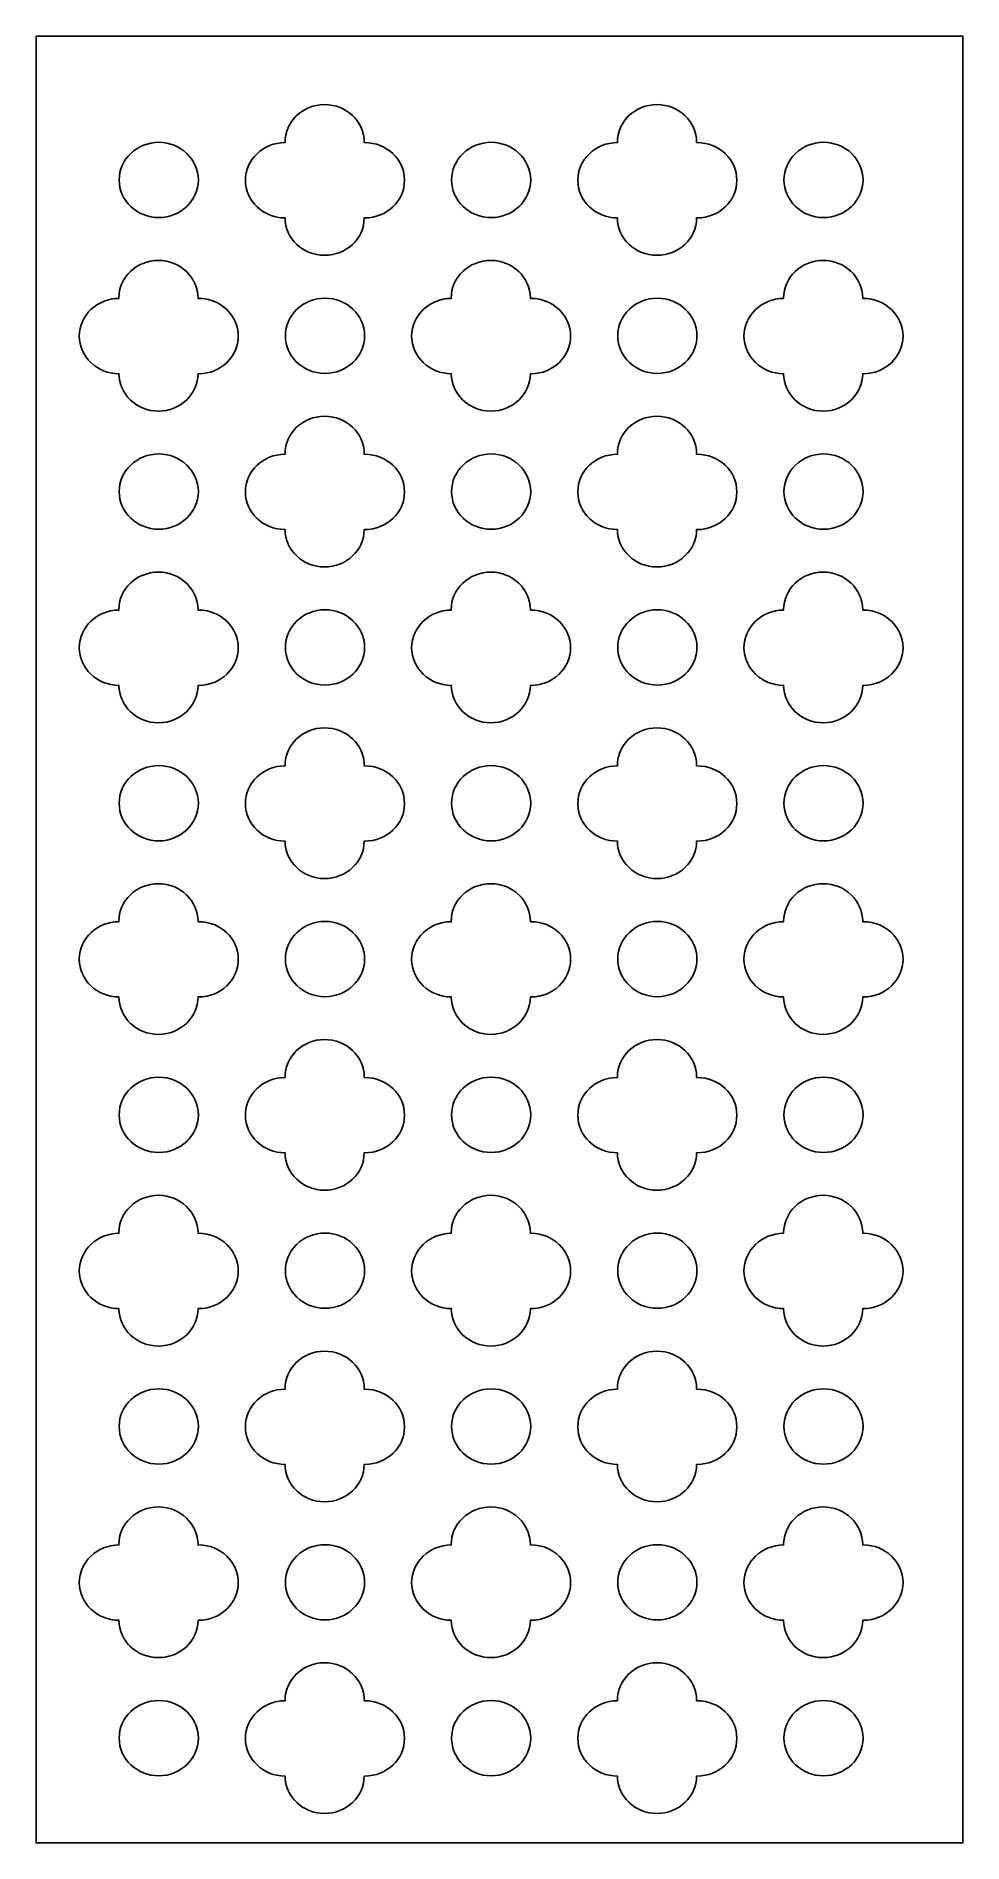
# Model space of a CAD drawing. Header units: centimetres. Extents: x -2.22 to 2.22, y -4.33 to 4.33.
import ezdxf

# ---------------------------------------------------------------- set-up
doc = ezdxf.new("R2010")
doc.units = ezdxf.units.CM
doc.header["$MEASUREMENT"] = 0
doc.layers.add('Layer 1', color=7, linetype='Continuous')

msp = doc.modelspace()

# ---------------------------------------------------------------- linework, layer by layer
at = {"layer": 'Layer 1'}
for points, knots in [([(-2.22086, 4.33143), (-2.22086, 4.33143), (2.22087, 4.33143), (2.22087, 4.33143), (2.22087, 4.33143), (2.22087, 1.44381), (2.22087, -1.44381), (2.22087, -4.33143), (2.22087, -4.33143), (2.22087, -4.33143), (-2.22086, -4.33143), (-2.22086, -4.33143), (-2.22086, -4.33143), (-2.22086, -1.44381), (-2.22086, 1.44381), (-2.22086, 4.33143)], [0, 0, 0, 0, 0.2, 0.2, 0.2, 0.2, 0.4, 0.4, 0.4, 0.4, 0.6, 0.6, 0.6, 0.6, 1, 1, 1, 1]), ([(-1.21763, 3.64041), (-1.21763, 3.73973), (-1.1325, 3.82073), (-1.02802, 3.82087), (-1.02802, 3.82087), (-1.02803, 3.82145), (-1.02805, 3.82204), (-1.02805, 3.82263), (-1.02805, 3.82263), (-1.02805, 3.92203), (-0.94278, 4.00309), (-0.83819, 4.00309), (-0.83819, 4.00309), (-0.73368, 4.00309), (-0.64841, 3.92203), (-0.64841, 3.82263), (-0.64841, 3.82263), (-0.64841, 3.82203), (-0.64843, 3.82143), (-0.64843, 3.82083), (-0.64843, 3.82083), (-0.64736, 3.82085), (-0.64628, 3.82087), (-0.64521, 3.82087), (-0.64521, 3.82087), (-0.54069, 3.82087), (-0.45543, 3.73981), (-0.45543, 3.64041), (-0.45543, 3.64041), (-0.45543, 3.54097), (-0.54069, 3.45992), (-0.64521, 3.45992), (-0.64521, 3.45992), (-0.64628, 3.45992), (-0.64735, 3.45994), (-0.64842, 3.45995), (-0.64842, 3.45995), (-0.64901, 3.36099), (-0.73404, 3.28049), (-0.83819, 3.28049), (-0.83819, 3.28049), (-0.9424, 3.28049), (-1.02742, 3.36097), (-1.02803, 3.45992), (-1.02803, 3.45992), (-1.1325, 3.46005), (-1.21763, 3.54105), (-1.21763, 3.64041)], [0, 0, 0, 0, 0.0769231, 0.0769231, 0.0769231, 0.0769231, 0.1538462, 0.1538462, 0.1538462, 0.1538462, 0.2307692, 0.2307692, 0.2307692, 0.2307692, 0.3076923, 0.3076923, 0.3076923, 0.3076923, 0.3846154, 0.3846154, 0.3846154, 0.3846154, 0.4615385, 0.4615385, 0.4615385, 0.4615385, 0.5384615, 0.5384615, 0.5384615, 0.5384615, 0.6153846, 0.6153846, 0.6153846, 0.6153846, 0.6923077, 0.6923077, 0.6923077, 0.6923077, 0.7692308, 0.7692308, 0.7692308, 0.7692308, 0.8461538, 0.8461538, 0.8461538, 0.8461538, 1, 1, 1, 1]), ([(0.37538, 3.64041), (0.37538, 3.73973), (0.4605, 3.82073), (0.56498, 3.82087), (0.56498, 3.82087), (0.56498, 3.82145), (0.56496, 3.82204), (0.56496, 3.82263), (0.56496, 3.82263), (0.56496, 3.92203), (0.65022, 4.00309), (0.75481, 4.00309), (0.75481, 4.00309), (0.85933, 4.00309), (0.94459, 3.92203), (0.94459, 3.82263), (0.94459, 3.82263), (0.94459, 3.82203), (0.94457, 3.82143), (0.94457, 3.82083), (0.94457, 3.82083), (0.94564, 3.82085), (0.94672, 3.82087), (0.9478, 3.82087), (0.9478, 3.82087), (1.05231, 3.82087), (1.13758, 3.73981), (1.13758, 3.64041), (1.13758, 3.64041), (1.13758, 3.54097), (1.05231, 3.45992), (0.9478, 3.45992), (0.9478, 3.45992), (0.94672, 3.45992), (0.94565, 3.45994), (0.94458, 3.45995), (0.94458, 3.45995), (0.94399, 3.36099), (0.85896, 3.28049), (0.75481, 3.28049), (0.75481, 3.28049), (0.6506, 3.28049), (0.56558, 3.36097), (0.56497, 3.45992), (0.56497, 3.45992), (0.4605, 3.46005), (0.37538, 3.54105), (0.37538, 3.64041)], [0, 0, 0, 0, 0.0769231, 0.0769231, 0.0769231, 0.0769231, 0.1538462, 0.1538462, 0.1538462, 0.1538462, 0.2307692, 0.2307692, 0.2307692, 0.2307692, 0.3076923, 0.3076923, 0.3076923, 0.3076923, 0.3846154, 0.3846154, 0.3846154, 0.3846154, 0.4615385, 0.4615385, 0.4615385, 0.4615385, 0.5384615, 0.5384615, 0.5384615, 0.5384615, 0.6153846, 0.6153846, 0.6153846, 0.6153846, 0.6923077, 0.6923077, 0.6923077, 0.6923077, 0.7692308, 0.7692308, 0.7692308, 0.7692308, 0.8461538, 0.8461538, 0.8461538, 0.8461538, 1, 1, 1, 1]), ([(-1.82285, 3.64181), (-1.82285, 3.74121), (-1.73758, 3.82227), (-1.63299, 3.82227), (-1.63299, 3.82227), (-1.52848, 3.82227), (-1.44321, 3.74121), (-1.44321, 3.64181), (-1.44321, 3.64181), (-1.44321, 3.54237), (-1.52848, 3.46132), (-1.63299, 3.46132), (-1.63299, 3.46132), (-1.73758, 3.46132), (-1.82285, 3.54237), (-1.82285, 3.64181)], [0, 0, 0, 0, 0.2, 0.2, 0.2, 0.2, 0.4, 0.4, 0.4, 0.4, 0.6, 0.6, 0.6, 0.6, 1, 1, 1, 1]), ([(-0.22984, 3.64181), (-0.22984, 3.74121), (-0.14458, 3.82227), (-0.03999, 3.82227), (-0.03999, 3.82227), (0.06452, 3.82227), (0.14979, 3.74121), (0.14979, 3.64181), (0.14979, 3.64181), (0.14979, 3.54237), (0.06452, 3.46132), (-0.03999, 3.46132), (-0.03999, 3.46132), (-0.14458, 3.46132), (-0.22984, 3.54237), (-0.22984, 3.64181)], [0, 0, 0, 0, 0.2, 0.2, 0.2, 0.2, 0.4, 0.4, 0.4, 0.4, 0.6, 0.6, 0.6, 0.6, 1, 1, 1, 1]), ([(1.36316, 3.64181), (1.36316, 3.74121), (1.44843, 3.82227), (1.55302, 3.82227), (1.55302, 3.82227), (1.65753, 3.82227), (1.7428, 3.74121), (1.7428, 3.64181), (1.7428, 3.64181), (1.7428, 3.54237), (1.65753, 3.46132), (1.55302, 3.46132), (1.55302, 3.46132), (1.44843, 3.46132), (1.36316, 3.54237), (1.36316, 3.64181)], [0, 0, 0, 0, 0.2, 0.2, 0.2, 0.2, 0.4, 0.4, 0.4, 0.4, 0.6, 0.6, 0.6, 0.6, 1, 1, 1, 1]), ([(-2.01413, 2.89331), (-2.01413, 2.99263), (-1.929, 3.07363), (-1.82452, 3.07376), (-1.82452, 3.07376), (-1.82453, 3.07435), (-1.82455, 3.07494), (-1.82455, 3.07553), (-1.82455, 3.07553), (-1.82455, 3.17493), (-1.73928, 3.25598), (-1.63469, 3.25598), (-1.63469, 3.25598), (-1.53018, 3.25598), (-1.44491, 3.17493), (-1.44491, 3.07553), (-1.44491, 3.07553), (-1.44491, 3.07492), (-1.44493, 3.07433), (-1.44493, 3.07372), (-1.44493, 3.07372), (-1.44386, 3.07374), (-1.44279, 3.07377), (-1.44171, 3.07377), (-1.44171, 3.07377), (-1.3372, 3.07377), (-1.25193, 2.99271), (-1.25193, 2.89331), (-1.25193, 2.89331), (-1.25193, 2.79387), (-1.3372, 2.71281), (-1.44171, 2.71281), (-1.44171, 2.71281), (-1.44278, 2.71281), (-1.44385, 2.71284), (-1.44492, 2.71285), (-1.44492, 2.71285), (-1.44552, 2.61389), (-1.53054, 2.53339), (-1.63469, 2.53339), (-1.63469, 2.53339), (-1.7389, 2.53339), (-1.82392, 2.61387), (-1.82453, 2.71282), (-1.82453, 2.71282), (-1.92901, 2.71295), (-2.01413, 2.79395), (-2.01413, 2.89331)], [0, 0, 0, 0, 0.0769231, 0.0769231, 0.0769231, 0.0769231, 0.1538462, 0.1538462, 0.1538462, 0.1538462, 0.2307692, 0.2307692, 0.2307692, 0.2307692, 0.3076923, 0.3076923, 0.3076923, 0.3076923, 0.3846154, 0.3846154, 0.3846154, 0.3846154, 0.4615385, 0.4615385, 0.4615385, 0.4615385, 0.5384615, 0.5384615, 0.5384615, 0.5384615, 0.6153846, 0.6153846, 0.6153846, 0.6153846, 0.6923077, 0.6923077, 0.6923077, 0.6923077, 0.7692308, 0.7692308, 0.7692308, 0.7692308, 0.8461538, 0.8461538, 0.8461538, 0.8461538, 1, 1, 1, 1]), ([(-0.42113, 2.89331), (-0.42113, 2.99263), (-0.33599, 3.07363), (-0.23152, 3.07376), (-0.23152, 3.07376), (-0.23152, 3.07435), (-0.23154, 3.07494), (-0.23154, 3.07553), (-0.23154, 3.07553), (-0.23154, 3.17493), (-0.14628, 3.25598), (-0.04169, 3.25598), (-0.04169, 3.25598), (0.06282, 3.25598), (0.14809, 3.17493), (0.14809, 3.07553), (0.14809, 3.07553), (0.14809, 3.07492), (0.14807, 3.07433), (0.14807, 3.07372), (0.14807, 3.07372), (0.14914, 3.07374), (0.15022, 3.07377), (0.1513, 3.07377), (0.1513, 3.07377), (0.25581, 3.07377), (0.34107, 2.99271), (0.34107, 2.89331), (0.34107, 2.89331), (0.34107, 2.79387), (0.25581, 2.71281), (0.1513, 2.71281), (0.1513, 2.71281), (0.15022, 2.71281), (0.14915, 2.71284), (0.14808, 2.71285), (0.14808, 2.71285), (0.14749, 2.61389), (0.06246, 2.53339), (-0.04169, 2.53339), (-0.04169, 2.53339), (-0.1459, 2.53339), (-0.23092, 2.61387), (-0.23153, 2.71282), (-0.23153, 2.71282), (-0.336, 2.71295), (-0.42113, 2.79395), (-0.42113, 2.89331)], [0, 0, 0, 0, 0.0769231, 0.0769231, 0.0769231, 0.0769231, 0.1538462, 0.1538462, 0.1538462, 0.1538462, 0.2307692, 0.2307692, 0.2307692, 0.2307692, 0.3076923, 0.3076923, 0.3076923, 0.3076923, 0.3846154, 0.3846154, 0.3846154, 0.3846154, 0.4615385, 0.4615385, 0.4615385, 0.4615385, 0.5384615, 0.5384615, 0.5384615, 0.5384615, 0.6153846, 0.6153846, 0.6153846, 0.6153846, 0.6923077, 0.6923077, 0.6923077, 0.6923077, 0.7692308, 0.7692308, 0.7692308, 0.7692308, 0.8461538, 0.8461538, 0.8461538, 0.8461538, 1, 1, 1, 1]), ([(1.17188, 2.89331), (1.17188, 2.99263), (1.25701, 3.07363), (1.36148, 3.07376), (1.36148, 3.07376), (1.36148, 3.07435), (1.36146, 3.07494), (1.36146, 3.07553), (1.36146, 3.07553), (1.36146, 3.17493), (1.44672, 3.25598), (1.55132, 3.25598), (1.55132, 3.25598), (1.65583, 3.25598), (1.74109, 3.17493), (1.74109, 3.07553), (1.74109, 3.07553), (1.74109, 3.07492), (1.74108, 3.07433), (1.74107, 3.07372), (1.74107, 3.07372), (1.74215, 3.07374), (1.74322, 3.07377), (1.7443, 3.07377), (1.7443, 3.07377), (1.84881, 3.07377), (1.93408, 2.99271), (1.93408, 2.89331), (1.93408, 2.89331), (1.93408, 2.79387), (1.84881, 2.71281), (1.7443, 2.71281), (1.7443, 2.71281), (1.74322, 2.71281), (1.74215, 2.71284), (1.74108, 2.71285), (1.74108, 2.71285), (1.74049, 2.61389), (1.65546, 2.53339), (1.55132, 2.53339), (1.55132, 2.53339), (1.4471, 2.53339), (1.36208, 2.61387), (1.36147, 2.71282), (1.36147, 2.71282), (1.257, 2.71295), (1.17188, 2.79395), (1.17188, 2.89331)], [0, 0, 0, 0, 0.0769231, 0.0769231, 0.0769231, 0.0769231, 0.1538462, 0.1538462, 0.1538462, 0.1538462, 0.2307692, 0.2307692, 0.2307692, 0.2307692, 0.3076923, 0.3076923, 0.3076923, 0.3076923, 0.3846154, 0.3846154, 0.3846154, 0.3846154, 0.4615385, 0.4615385, 0.4615385, 0.4615385, 0.5384615, 0.5384615, 0.5384615, 0.5384615, 0.6153846, 0.6153846, 0.6153846, 0.6153846, 0.6923077, 0.6923077, 0.6923077, 0.6923077, 0.7692308, 0.7692308, 0.7692308, 0.7692308, 0.8461538, 0.8461538, 0.8461538, 0.8461538, 1, 1, 1, 1]), ([(-1.02635, 2.89471), (-1.02635, 2.99411), (-0.94108, 3.07517), (-0.83649, 3.07517), (-0.83649, 3.07517), (-0.73198, 3.07517), (-0.64671, 2.99411), (-0.64671, 2.89471), (-0.64671, 2.89471), (-0.64671, 2.79527), (-0.73198, 2.71421), (-0.83649, 2.71421), (-0.83649, 2.71421), (-0.94108, 2.71421), (-1.02635, 2.79527), (-1.02635, 2.89471)], [0, 0, 0, 0, 0.2, 0.2, 0.2, 0.2, 0.4, 0.4, 0.4, 0.4, 0.6, 0.6, 0.6, 0.6, 1, 1, 1, 1]), ([(0.56666, 2.89471), (0.56666, 2.99411), (0.65192, 3.07517), (0.75651, 3.07517), (0.75651, 3.07517), (0.86103, 3.07517), (0.94629, 2.99411), (0.94629, 2.89471), (0.94629, 2.89471), (0.94629, 2.79527), (0.86103, 2.71421), (0.75651, 2.71421), (0.75651, 2.71421), (0.65192, 2.71421), (0.56666, 2.79527), (0.56666, 2.89471)], [0, 0, 0, 0, 0.2, 0.2, 0.2, 0.2, 0.4, 0.4, 0.4, 0.4, 0.6, 0.6, 0.6, 0.6, 1, 1, 1, 1]), ([(-1.21763, 2.1462), (-1.21763, 2.24553), (-1.1325, 2.32653), (-1.02802, 2.32666), (-1.02802, 2.32666), (-1.02803, 2.32725), (-1.02805, 2.32784), (-1.02805, 2.32842), (-1.02805, 2.32842), (-1.02805, 2.42783), (-0.94278, 2.50888), (-0.83819, 2.50888), (-0.83819, 2.50888), (-0.73368, 2.50888), (-0.64841, 2.42783), (-0.64841, 2.32842), (-0.64841, 2.32842), (-0.64841, 2.32782), (-0.64843, 2.32723), (-0.64843, 2.32662), (-0.64843, 2.32662), (-0.64736, 2.32664), (-0.64628, 2.32666), (-0.64521, 2.32666), (-0.64521, 2.32666), (-0.54069, 2.32666), (-0.45543, 2.24561), (-0.45543, 2.1462), (-0.45543, 2.1462), (-0.45543, 2.04677), (-0.54069, 1.96571), (-0.64521, 1.96571), (-0.64521, 1.96571), (-0.64628, 1.96571), (-0.64735, 1.96573), (-0.64842, 1.96575), (-0.64842, 1.96575), (-0.64901, 1.86678), (-0.73404, 1.78629), (-0.83819, 1.78629), (-0.83819, 1.78629), (-0.9424, 1.78629), (-1.02742, 1.86677), (-1.02803, 1.96571), (-1.02803, 1.96571), (-1.1325, 1.96585), (-1.21763, 2.04685), (-1.21763, 2.1462)], [0, 0, 0, 0, 0.0769231, 0.0769231, 0.0769231, 0.0769231, 0.1538462, 0.1538462, 0.1538462, 0.1538462, 0.2307692, 0.2307692, 0.2307692, 0.2307692, 0.3076923, 0.3076923, 0.3076923, 0.3076923, 0.3846154, 0.3846154, 0.3846154, 0.3846154, 0.4615385, 0.4615385, 0.4615385, 0.4615385, 0.5384615, 0.5384615, 0.5384615, 0.5384615, 0.6153846, 0.6153846, 0.6153846, 0.6153846, 0.6923077, 0.6923077, 0.6923077, 0.6923077, 0.7692308, 0.7692308, 0.7692308, 0.7692308, 0.8461538, 0.8461538, 0.8461538, 0.8461538, 1, 1, 1, 1]), ([(0.37538, 2.1462), (0.37538, 2.24553), (0.4605, 2.32653), (0.56498, 2.32666), (0.56498, 2.32666), (0.56498, 2.32725), (0.56496, 2.32784), (0.56496, 2.32842), (0.56496, 2.32842), (0.56496, 2.42783), (0.65022, 2.50888), (0.75481, 2.50888), (0.75481, 2.50888), (0.85933, 2.50888), (0.94459, 2.42783), (0.94459, 2.32842), (0.94459, 2.32842), (0.94459, 2.32782), (0.94457, 2.32723), (0.94457, 2.32662), (0.94457, 2.32662), (0.94564, 2.32664), (0.94672, 2.32666), (0.9478, 2.32666), (0.9478, 2.32666), (1.05231, 2.32666), (1.13758, 2.24561), (1.13758, 2.1462), (1.13758, 2.1462), (1.13758, 2.04677), (1.05231, 1.96571), (0.9478, 1.96571), (0.9478, 1.96571), (0.94672, 1.96571), (0.94565, 1.96573), (0.94458, 1.96575), (0.94458, 1.96575), (0.94399, 1.86678), (0.85896, 1.78629), (0.75481, 1.78629), (0.75481, 1.78629), (0.6506, 1.78629), (0.56558, 1.86677), (0.56497, 1.96571), (0.56497, 1.96571), (0.4605, 1.96585), (0.37538, 2.04685), (0.37538, 2.1462)], [0, 0, 0, 0, 0.0769231, 0.0769231, 0.0769231, 0.0769231, 0.1538462, 0.1538462, 0.1538462, 0.1538462, 0.2307692, 0.2307692, 0.2307692, 0.2307692, 0.3076923, 0.3076923, 0.3076923, 0.3076923, 0.3846154, 0.3846154, 0.3846154, 0.3846154, 0.4615385, 0.4615385, 0.4615385, 0.4615385, 0.5384615, 0.5384615, 0.5384615, 0.5384615, 0.6153846, 0.6153846, 0.6153846, 0.6153846, 0.6923077, 0.6923077, 0.6923077, 0.6923077, 0.7692308, 0.7692308, 0.7692308, 0.7692308, 0.8461538, 0.8461538, 0.8461538, 0.8461538, 1, 1, 1, 1]), ([(-1.82285, 2.1476), (-1.82285, 2.24701), (-1.73758, 2.32806), (-1.63299, 2.32806), (-1.63299, 2.32806), (-1.52848, 2.32806), (-1.44321, 2.24701), (-1.44321, 2.1476), (-1.44321, 2.1476), (-1.44321, 2.04817), (-1.52848, 1.96711), (-1.63299, 1.96711), (-1.63299, 1.96711), (-1.73758, 1.96711), (-1.82285, 2.04817), (-1.82285, 2.1476)], [0, 0, 0, 0, 0.2, 0.2, 0.2, 0.2, 0.4, 0.4, 0.4, 0.4, 0.6, 0.6, 0.6, 0.6, 1, 1, 1, 1]), ([(-0.22984, 2.1476), (-0.22984, 2.24701), (-0.14458, 2.32806), (-0.03999, 2.32806), (-0.03999, 2.32806), (0.06452, 2.32806), (0.14979, 2.24701), (0.14979, 2.1476), (0.14979, 2.1476), (0.14979, 2.04817), (0.06452, 1.96711), (-0.03999, 1.96711), (-0.03999, 1.96711), (-0.14458, 1.96711), (-0.22984, 2.04817), (-0.22984, 2.1476)], [0, 0, 0, 0, 0.2, 0.2, 0.2, 0.2, 0.4, 0.4, 0.4, 0.4, 0.6, 0.6, 0.6, 0.6, 1, 1, 1, 1]), ([(1.36316, 2.1476), (1.36316, 2.24701), (1.44843, 2.32806), (1.55302, 2.32806), (1.55302, 2.32806), (1.65753, 2.32806), (1.7428, 2.24701), (1.7428, 2.1476), (1.7428, 2.1476), (1.7428, 2.04817), (1.65753, 1.96711), (1.55302, 1.96711), (1.55302, 1.96711), (1.44843, 1.96711), (1.36316, 2.04817), (1.36316, 2.1476)], [0, 0, 0, 0, 0.2, 0.2, 0.2, 0.2, 0.4, 0.4, 0.4, 0.4, 0.6, 0.6, 0.6, 0.6, 1, 1, 1, 1]), ([(-2.01413, 1.3991), (-2.01413, 1.49842), (-1.929, 1.57943), (-1.82452, 1.57956), (-1.82452, 1.57956), (-1.82453, 1.58014), (-1.82455, 1.58073), (-1.82455, 1.58132), (-1.82455, 1.58132), (-1.82455, 1.68072), (-1.73928, 1.76178), (-1.63469, 1.76178), (-1.63469, 1.76178), (-1.53018, 1.76178), (-1.44491, 1.68072), (-1.44491, 1.58132), (-1.44491, 1.58132), (-1.44491, 1.58072), (-1.44493, 1.58012), (-1.44493, 1.57952), (-1.44493, 1.57952), (-1.44386, 1.57954), (-1.44279, 1.57956), (-1.44171, 1.57956), (-1.44171, 1.57956), (-1.3372, 1.57956), (-1.25193, 1.4985), (-1.25193, 1.3991), (-1.25193, 1.3991), (-1.25193, 1.29966), (-1.3372, 1.21861), (-1.44171, 1.21861), (-1.44171, 1.21861), (-1.44278, 1.21861), (-1.44385, 1.21863), (-1.44492, 1.21865), (-1.44492, 1.21865), (-1.44552, 1.11968), (-1.53054, 1.03918), (-1.63469, 1.03918), (-1.63469, 1.03918), (-1.7389, 1.03918), (-1.82392, 1.11966), (-1.82453, 1.21861), (-1.82453, 1.21861), (-1.92901, 1.21875), (-2.01413, 1.29975), (-2.01413, 1.3991)], [0, 0, 0, 0, 0.0769231, 0.0769231, 0.0769231, 0.0769231, 0.1538462, 0.1538462, 0.1538462, 0.1538462, 0.2307692, 0.2307692, 0.2307692, 0.2307692, 0.3076923, 0.3076923, 0.3076923, 0.3076923, 0.3846154, 0.3846154, 0.3846154, 0.3846154, 0.4615385, 0.4615385, 0.4615385, 0.4615385, 0.5384615, 0.5384615, 0.5384615, 0.5384615, 0.6153846, 0.6153846, 0.6153846, 0.6153846, 0.6923077, 0.6923077, 0.6923077, 0.6923077, 0.7692308, 0.7692308, 0.7692308, 0.7692308, 0.8461538, 0.8461538, 0.8461538, 0.8461538, 1, 1, 1, 1]), ([(-0.42113, 1.3991), (-0.42113, 1.49842), (-0.33599, 1.57943), (-0.23152, 1.57956), (-0.23152, 1.57956), (-0.23152, 1.58014), (-0.23154, 1.58073), (-0.23154, 1.58132), (-0.23154, 1.58132), (-0.23154, 1.68072), (-0.14628, 1.76178), (-0.04169, 1.76178), (-0.04169, 1.76178), (0.06282, 1.76178), (0.14809, 1.68072), (0.14809, 1.58132), (0.14809, 1.58132), (0.14809, 1.58072), (0.14807, 1.58012), (0.14807, 1.57952), (0.14807, 1.57952), (0.14914, 1.57954), (0.15022, 1.57956), (0.1513, 1.57956), (0.1513, 1.57956), (0.25581, 1.57956), (0.34107, 1.4985), (0.34107, 1.3991), (0.34107, 1.3991), (0.34107, 1.29966), (0.25581, 1.21861), (0.1513, 1.21861), (0.1513, 1.21861), (0.15022, 1.21861), (0.14915, 1.21863), (0.14808, 1.21865), (0.14808, 1.21865), (0.14749, 1.11968), (0.06246, 1.03918), (-0.04169, 1.03918), (-0.04169, 1.03918), (-0.1459, 1.03918), (-0.23092, 1.11966), (-0.23153, 1.21861), (-0.23153, 1.21861), (-0.336, 1.21875), (-0.42113, 1.29975), (-0.42113, 1.3991)], [0, 0, 0, 0, 0.0769231, 0.0769231, 0.0769231, 0.0769231, 0.1538462, 0.1538462, 0.1538462, 0.1538462, 0.2307692, 0.2307692, 0.2307692, 0.2307692, 0.3076923, 0.3076923, 0.3076923, 0.3076923, 0.3846154, 0.3846154, 0.3846154, 0.3846154, 0.4615385, 0.4615385, 0.4615385, 0.4615385, 0.5384615, 0.5384615, 0.5384615, 0.5384615, 0.6153846, 0.6153846, 0.6153846, 0.6153846, 0.6923077, 0.6923077, 0.6923077, 0.6923077, 0.7692308, 0.7692308, 0.7692308, 0.7692308, 0.8461538, 0.8461538, 0.8461538, 0.8461538, 1, 1, 1, 1]), ([(1.17188, 1.3991), (1.17188, 1.49842), (1.25701, 1.57943), (1.36148, 1.57956), (1.36148, 1.57956), (1.36148, 1.58014), (1.36146, 1.58073), (1.36146, 1.58132), (1.36146, 1.58132), (1.36146, 1.68072), (1.44672, 1.76178), (1.55132, 1.76178), (1.55132, 1.76178), (1.65583, 1.76178), (1.74109, 1.68072), (1.74109, 1.58132), (1.74109, 1.58132), (1.74109, 1.58072), (1.74108, 1.58012), (1.74107, 1.57952), (1.74107, 1.57952), (1.74215, 1.57954), (1.74322, 1.57956), (1.7443, 1.57956), (1.7443, 1.57956), (1.84881, 1.57956), (1.93408, 1.4985), (1.93408, 1.3991), (1.93408, 1.3991), (1.93408, 1.29966), (1.84881, 1.21861), (1.7443, 1.21861), (1.7443, 1.21861), (1.74322, 1.21861), (1.74215, 1.21863), (1.74108, 1.21865), (1.74108, 1.21865), (1.74049, 1.11968), (1.65546, 1.03918), (1.55132, 1.03918), (1.55132, 1.03918), (1.4471, 1.03918), (1.36208, 1.11966), (1.36147, 1.21861), (1.36147, 1.21861), (1.257, 1.21875), (1.17188, 1.29975), (1.17188, 1.3991)], [0, 0, 0, 0, 0.0769231, 0.0769231, 0.0769231, 0.0769231, 0.1538462, 0.1538462, 0.1538462, 0.1538462, 0.2307692, 0.2307692, 0.2307692, 0.2307692, 0.3076923, 0.3076923, 0.3076923, 0.3076923, 0.3846154, 0.3846154, 0.3846154, 0.3846154, 0.4615385, 0.4615385, 0.4615385, 0.4615385, 0.5384615, 0.5384615, 0.5384615, 0.5384615, 0.6153846, 0.6153846, 0.6153846, 0.6153846, 0.6923077, 0.6923077, 0.6923077, 0.6923077, 0.7692308, 0.7692308, 0.7692308, 0.7692308, 0.8461538, 0.8461538, 0.8461538, 0.8461538, 1, 1, 1, 1]), ([(-1.02635, 1.4005), (-1.02635, 1.49991), (-0.94108, 1.58096), (-0.83649, 1.58096), (-0.83649, 1.58096), (-0.73198, 1.58096), (-0.64671, 1.49991), (-0.64671, 1.4005), (-0.64671, 1.4005), (-0.64671, 1.30106), (-0.73198, 1.22001), (-0.83649, 1.22001), (-0.83649, 1.22001), (-0.94108, 1.22001), (-1.02635, 1.30106), (-1.02635, 1.4005)], [0, 0, 0, 0, 0.2, 0.2, 0.2, 0.2, 0.4, 0.4, 0.4, 0.4, 0.6, 0.6, 0.6, 0.6, 1, 1, 1, 1]), ([(0.56666, 1.4005), (0.56666, 1.49991), (0.65192, 1.58096), (0.75651, 1.58096), (0.75651, 1.58096), (0.86103, 1.58096), (0.94629, 1.49991), (0.94629, 1.4005), (0.94629, 1.4005), (0.94629, 1.30106), (0.86103, 1.22001), (0.75651, 1.22001), (0.75651, 1.22001), (0.65192, 1.22001), (0.56666, 1.30106), (0.56666, 1.4005)], [0, 0, 0, 0, 0.2, 0.2, 0.2, 0.2, 0.4, 0.4, 0.4, 0.4, 0.6, 0.6, 0.6, 0.6, 1, 1, 1, 1]), ([(-1.21763, 0.652), (-1.21763, 0.75132), (-1.1325, 0.83233), (-1.02802, 0.83245), (-1.02802, 0.83245), (-1.02803, 0.83304), (-1.02805, 0.83363), (-1.02805, 0.83422), (-1.02805, 0.83422), (-1.02805, 0.93362), (-0.94278, 1.01468), (-0.83819, 1.01468), (-0.83819, 1.01468), (-0.73368, 1.01468), (-0.64841, 0.93362), (-0.64841, 0.83422), (-0.64841, 0.83422), (-0.64841, 0.83362), (-0.64843, 0.83302), (-0.64843, 0.83242), (-0.64843, 0.83242), (-0.64736, 0.83243), (-0.64628, 0.83246), (-0.64521, 0.83246), (-0.64521, 0.83246), (-0.54069, 0.83246), (-0.45543, 0.7514), (-0.45543, 0.652), (-0.45543, 0.652), (-0.45543, 0.55256), (-0.54069, 0.47151), (-0.64521, 0.47151), (-0.64521, 0.47151), (-0.64628, 0.47151), (-0.64735, 0.47153), (-0.64842, 0.47154), (-0.64842, 0.47154), (-0.64901, 0.37258), (-0.73404, 0.29208), (-0.83819, 0.29208), (-0.83819, 0.29208), (-0.9424, 0.29208), (-1.02742, 0.37256), (-1.02803, 0.47151), (-1.02803, 0.47151), (-1.1325, 0.47164), (-1.21763, 0.55264), (-1.21763, 0.652)], [0, 0, 0, 0, 0.0769231, 0.0769231, 0.0769231, 0.0769231, 0.1538462, 0.1538462, 0.1538462, 0.1538462, 0.2307692, 0.2307692, 0.2307692, 0.2307692, 0.3076923, 0.3076923, 0.3076923, 0.3076923, 0.3846154, 0.3846154, 0.3846154, 0.3846154, 0.4615385, 0.4615385, 0.4615385, 0.4615385, 0.5384615, 0.5384615, 0.5384615, 0.5384615, 0.6153846, 0.6153846, 0.6153846, 0.6153846, 0.6923077, 0.6923077, 0.6923077, 0.6923077, 0.7692308, 0.7692308, 0.7692308, 0.7692308, 0.8461538, 0.8461538, 0.8461538, 0.8461538, 1, 1, 1, 1]), ([(0.37538, 0.652), (0.37538, 0.75132), (0.4605, 0.83233), (0.56498, 0.83245), (0.56498, 0.83245), (0.56498, 0.83304), (0.56496, 0.83363), (0.56496, 0.83422), (0.56496, 0.83422), (0.56496, 0.93362), (0.65022, 1.01468), (0.75481, 1.01468), (0.75481, 1.01468), (0.85933, 1.01468), (0.94459, 0.93362), (0.94459, 0.83422), (0.94459, 0.83422), (0.94459, 0.83362), (0.94457, 0.83302), (0.94457, 0.83242), (0.94457, 0.83242), (0.94564, 0.83243), (0.94672, 0.83246), (0.9478, 0.83246), (0.9478, 0.83246), (1.05231, 0.83246), (1.13758, 0.7514), (1.13758, 0.652), (1.13758, 0.652), (1.13758, 0.55256), (1.05231, 0.47151), (0.9478, 0.47151), (0.9478, 0.47151), (0.94672, 0.47151), (0.94565, 0.47153), (0.94458, 0.47154), (0.94458, 0.47154), (0.94399, 0.37258), (0.85896, 0.29208), (0.75481, 0.29208), (0.75481, 0.29208), (0.6506, 0.29208), (0.56558, 0.37256), (0.56497, 0.47151), (0.56497, 0.47151), (0.4605, 0.47164), (0.37538, 0.55264), (0.37538, 0.652)], [0, 0, 0, 0, 0.0769231, 0.0769231, 0.0769231, 0.0769231, 0.1538462, 0.1538462, 0.1538462, 0.1538462, 0.2307692, 0.2307692, 0.2307692, 0.2307692, 0.3076923, 0.3076923, 0.3076923, 0.3076923, 0.3846154, 0.3846154, 0.3846154, 0.3846154, 0.4615385, 0.4615385, 0.4615385, 0.4615385, 0.5384615, 0.5384615, 0.5384615, 0.5384615, 0.6153846, 0.6153846, 0.6153846, 0.6153846, 0.6923077, 0.6923077, 0.6923077, 0.6923077, 0.7692308, 0.7692308, 0.7692308, 0.7692308, 0.8461538, 0.8461538, 0.8461538, 0.8461538, 1, 1, 1, 1]), ([(-1.82285, 0.6534), (-1.82285, 0.7528), (-1.73758, 0.83386), (-1.63299, 0.83386), (-1.63299, 0.83386), (-1.52848, 0.83386), (-1.44321, 0.7528), (-1.44321, 0.6534), (-1.44321, 0.6534), (-1.44321, 0.55396), (-1.52848, 0.47291), (-1.63299, 0.47291), (-1.63299, 0.47291), (-1.73758, 0.47291), (-1.82285, 0.55396), (-1.82285, 0.6534)], [0, 0, 0, 0, 0.2, 0.2, 0.2, 0.2, 0.4, 0.4, 0.4, 0.4, 0.6, 0.6, 0.6, 0.6, 1, 1, 1, 1]), ([(-0.22984, 0.6534), (-0.22984, 0.7528), (-0.14458, 0.83386), (-0.03999, 0.83386), (-0.03999, 0.83386), (0.06452, 0.83386), (0.14979, 0.7528), (0.14979, 0.6534), (0.14979, 0.6534), (0.14979, 0.55396), (0.06452, 0.47291), (-0.03999, 0.47291), (-0.03999, 0.47291), (-0.14458, 0.47291), (-0.22984, 0.55396), (-0.22984, 0.6534)], [0, 0, 0, 0, 0.2, 0.2, 0.2, 0.2, 0.4, 0.4, 0.4, 0.4, 0.6, 0.6, 0.6, 0.6, 1, 1, 1, 1]), ([(1.36316, 0.6534), (1.36316, 0.7528), (1.44843, 0.83386), (1.55302, 0.83386), (1.55302, 0.83386), (1.65753, 0.83386), (1.7428, 0.7528), (1.7428, 0.6534), (1.7428, 0.6534), (1.7428, 0.55396), (1.65753, 0.47291), (1.55302, 0.47291), (1.55302, 0.47291), (1.44843, 0.47291), (1.36316, 0.55396), (1.36316, 0.6534)], [0, 0, 0, 0, 0.2, 0.2, 0.2, 0.2, 0.4, 0.4, 0.4, 0.4, 0.6, 0.6, 0.6, 0.6, 1, 1, 1, 1]), ([(-2.01411, -0.09372), (-2.01411, -0.09363), (-2.01411, -0.09354), (-2.01411, -0.09345), (-2.01411, -0.09345), (-2.01411, -0.09345), (-2.01411, -0.09344), (-2.01411, -0.09344), (-2.01411, -0.09344), (-2.01411, -0.09342), (-2.01411, -0.0934), (-2.01411, -0.09338), (-2.01411, -0.09338), (-2.01313, 0.00515), (-1.92839, 0.08522), (-1.82452, 0.08535), (-1.82452, 0.08535), (-1.82453, 0.08594), (-1.82455, 0.08653), (-1.82455, 0.08712), (-1.82455, 0.08712), (-1.82455, 0.18652), (-1.73928, 0.26757), (-1.63469, 0.26757), (-1.63469, 0.26757), (-1.53018, 0.26757), (-1.44491, 0.18652), (-1.44491, 0.08712), (-1.44491, 0.08712), (-1.44491, 0.08651), (-1.44493, 0.08592), (-1.44493, 0.08531), (-1.44493, 0.08531), (-1.44386, 0.08533), (-1.44279, 0.08535), (-1.44171, 0.08535), (-1.44171, 0.08535), (-1.33778, 0.08535), (-1.2529, 0.0052), (-1.25195, -0.09344), (-1.25195, -0.09344), (-1.25195, -0.09345), (-1.25195, -0.09346), (-1.25195, -0.09347), (-1.25195, -0.09347), (-1.25195, -0.09348), (-1.25195, -0.09349), (-1.25195, -0.0935), (-1.25195, -0.0935), (-1.25195, -0.09357), (-1.25195, -0.09365), (-1.25195, -0.09372), (-1.25195, -0.09372), (-1.25194, -0.09418), (-1.25193, -0.09464), (-1.25193, -0.0951), (-1.25193, -0.0951), (-1.25193, -0.19454), (-1.3372, -0.2756), (-1.44171, -0.2756), (-1.44171, -0.2756), (-1.44278, -0.2756), (-1.44385, -0.27557), (-1.44492, -0.27556), (-1.44492, -0.27556), (-1.44552, -0.37452), (-1.53054, -0.45502), (-1.63469, -0.45502), (-1.63469, -0.45502), (-1.7389, -0.45502), (-1.82392, -0.37454), (-1.82453, -0.27559), (-1.82453, -0.27559), (-1.92901, -0.27546), (-2.01413, -0.19446), (-2.01413, -0.0951), (-2.01413, -0.0951), (-2.01413, -0.09464), (-2.01412, -0.09418), (-2.01411, -0.09372)], [0, 0, 0, 0, 0.047619, 0.047619, 0.047619, 0.047619, 0.0952381, 0.0952381, 0.0952381, 0.0952381, 0.1428571, 0.1428571, 0.1428571, 0.1428571, 0.1904762, 0.1904762, 0.1904762, 0.1904762, 0.2380952, 0.2380952, 0.2380952, 0.2380952, 0.2857143, 0.2857143, 0.2857143, 0.2857143, 0.3333333, 0.3333333, 0.3333333, 0.3333333, 0.3809524, 0.3809524, 0.3809524, 0.3809524, 0.4285714, 0.4285714, 0.4285714, 0.4285714, 0.4761905, 0.4761905, 0.4761905, 0.4761905, 0.5238095, 0.5238095, 0.5238095, 0.5238095, 0.5714286, 0.5714286, 0.5714286, 0.5714286, 0.6190476, 0.6190476, 0.6190476, 0.6190476, 0.6666667, 0.6666667, 0.6666667, 0.6666667, 0.7142857, 0.7142857, 0.7142857, 0.7142857, 0.7619048, 0.7619048, 0.7619048, 0.7619048, 0.8095238, 0.8095238, 0.8095238, 0.8095238, 0.8571429, 0.8571429, 0.8571429, 0.8571429, 0.9047619, 0.9047619, 0.9047619, 0.9047619, 1, 1, 1, 1]), ([(-0.42111, -0.09372), (-0.42111, -0.09366), (-0.4211, -0.09361), (-0.4211, -0.09355), (-0.4211, -0.09355), (-0.4211, -0.09354), (-0.4211, -0.09353), (-0.4211, -0.09352), (-0.4211, -0.09352), (-0.4211, -0.09351), (-0.4211, -0.0935), (-0.4211, -0.09349), (-0.4211, -0.09349), (-0.42019, 0.00509), (-0.33543, 0.08522), (-0.23152, 0.08535), (-0.23152, 0.08535), (-0.23152, 0.08594), (-0.23154, 0.08653), (-0.23154, 0.08712), (-0.23154, 0.08712), (-0.23154, 0.18652), (-0.14628, 0.26757), (-0.04169, 0.26757), (-0.04169, 0.26757), (0.06282, 0.26757), (0.14809, 0.18652), (0.14809, 0.08712), (0.14809, 0.08712), (0.14809, 0.08651), (0.14807, 0.08592), (0.14807, 0.08531), (0.14807, 0.08531), (0.14914, 0.08533), (0.15022, 0.08535), (0.1513, 0.08535), (0.1513, 0.08535), (0.25526, 0.08535), (0.34017, 0.00514), (0.34105, -0.09355), (0.34105, -0.09355), (0.34105, -0.09355), (0.34105, -0.09355), (0.34105, -0.09355), (0.34105, -0.09355), (0.34105, -0.09357), (0.34106, -0.09358), (0.34106, -0.09359), (0.34106, -0.09359), (0.34106, -0.09364), (0.34106, -0.09368), (0.34106, -0.09372), (0.34106, -0.09372), (0.34106, -0.09418), (0.34107, -0.09464), (0.34107, -0.0951), (0.34107, -0.0951), (0.34107, -0.19454), (0.25581, -0.2756), (0.1513, -0.2756), (0.1513, -0.2756), (0.15022, -0.2756), (0.14915, -0.27557), (0.14808, -0.27556), (0.14808, -0.27556), (0.14749, -0.37452), (0.06246, -0.45502), (-0.04169, -0.45502), (-0.04169, -0.45502), (-0.1459, -0.45502), (-0.23092, -0.37454), (-0.23153, -0.27559), (-0.23153, -0.27559), (-0.336, -0.27546), (-0.42113, -0.19446), (-0.42113, -0.0951), (-0.42113, -0.0951), (-0.42113, -0.09464), (-0.42111, -0.09418), (-0.42111, -0.09372)], [0, 0, 0, 0, 0.047619, 0.047619, 0.047619, 0.047619, 0.0952381, 0.0952381, 0.0952381, 0.0952381, 0.1428571, 0.1428571, 0.1428571, 0.1428571, 0.1904762, 0.1904762, 0.1904762, 0.1904762, 0.2380952, 0.2380952, 0.2380952, 0.2380952, 0.2857143, 0.2857143, 0.2857143, 0.2857143, 0.3333333, 0.3333333, 0.3333333, 0.3333333, 0.3809524, 0.3809524, 0.3809524, 0.3809524, 0.4285714, 0.4285714, 0.4285714, 0.4285714, 0.4761905, 0.4761905, 0.4761905, 0.4761905, 0.5238095, 0.5238095, 0.5238095, 0.5238095, 0.5714286, 0.5714286, 0.5714286, 0.5714286, 0.6190476, 0.6190476, 0.6190476, 0.6190476, 0.6666667, 0.6666667, 0.6666667, 0.6666667, 0.7142857, 0.7142857, 0.7142857, 0.7142857, 0.7619048, 0.7619048, 0.7619048, 0.7619048, 0.8095238, 0.8095238, 0.8095238, 0.8095238, 0.8571429, 0.8571429, 0.8571429, 0.8571429, 0.9047619, 0.9047619, 0.9047619, 0.9047619, 1, 1, 1, 1]), ([(1.1719, -0.09372), (1.1719, -0.0937), (1.1719, -0.09367), (1.1719, -0.09364), (1.1719, -0.09364), (1.1719, -0.09363), (1.1719, -0.09362), (1.1719, -0.09361), (1.1719, -0.09361), (1.1719, -0.0936), (1.1719, -0.0936), (1.1719, -0.09359), (1.1719, -0.09359), (1.17275, 0.00504), (1.25754, 0.08522), (1.36148, 0.08535), (1.36148, 0.08535), (1.36148, 0.08594), (1.36146, 0.08653), (1.36146, 0.08712), (1.36146, 0.08712), (1.36146, 0.18652), (1.44672, 0.26757), (1.55132, 0.26757), (1.55132, 0.26757), (1.65583, 0.26757), (1.74109, 0.18652), (1.74109, 0.08712), (1.74109, 0.08712), (1.74109, 0.08651), (1.74108, 0.08592), (1.74107, 0.08531), (1.74107, 0.08531), (1.74215, 0.08533), (1.74322, 0.08535), (1.7443, 0.08535), (1.7443, 0.08535), (1.84829, 0.08535), (1.93322, 0.0051), (1.93405, -0.09363), (1.93405, -0.09363), (1.93406, -0.09364), (1.93406, -0.09365), (1.93406, -0.09366), (1.93406, -0.09366), (1.93406, -0.09367), (1.93406, -0.09368), (1.93406, -0.09369), (1.93406, -0.09369), (1.93406, -0.0937), (1.93406, -0.09371), (1.93406, -0.09372), (1.93406, -0.09372), (1.93406, -0.09418), (1.93408, -0.09464), (1.93408, -0.0951), (1.93408, -0.0951), (1.93408, -0.19454), (1.84881, -0.2756), (1.7443, -0.2756), (1.7443, -0.2756), (1.74322, -0.2756), (1.74215, -0.27557), (1.74108, -0.27556), (1.74108, -0.27556), (1.74049, -0.37452), (1.65546, -0.45502), (1.55132, -0.45502), (1.55132, -0.45502), (1.4471, -0.45502), (1.36208, -0.37454), (1.36147, -0.27559), (1.36147, -0.27559), (1.257, -0.27546), (1.17188, -0.19446), (1.17188, -0.0951), (1.17188, -0.0951), (1.17188, -0.09464), (1.17189, -0.09418), (1.1719, -0.09372)], [0, 0, 0, 0, 0.047619, 0.047619, 0.047619, 0.047619, 0.0952381, 0.0952381, 0.0952381, 0.0952381, 0.1428571, 0.1428571, 0.1428571, 0.1428571, 0.1904762, 0.1904762, 0.1904762, 0.1904762, 0.2380952, 0.2380952, 0.2380952, 0.2380952, 0.2857143, 0.2857143, 0.2857143, 0.2857143, 0.3333333, 0.3333333, 0.3333333, 0.3333333, 0.3809524, 0.3809524, 0.3809524, 0.3809524, 0.4285714, 0.4285714, 0.4285714, 0.4285714, 0.4761905, 0.4761905, 0.4761905, 0.4761905, 0.5238095, 0.5238095, 0.5238095, 0.5238095, 0.5714286, 0.5714286, 0.5714286, 0.5714286, 0.6190476, 0.6190476, 0.6190476, 0.6190476, 0.6666667, 0.6666667, 0.6666667, 0.6666667, 0.7142857, 0.7142857, 0.7142857, 0.7142857, 0.7619048, 0.7619048, 0.7619048, 0.7619048, 0.8095238, 0.8095238, 0.8095238, 0.8095238, 0.8571429, 0.8571429, 0.8571429, 0.8571429, 0.9047619, 0.9047619, 0.9047619, 0.9047619, 1, 1, 1, 1]), ([(-1.02635, -0.09372), (-1.02635, -0.09371), (-1.02635, -0.09371), (-1.02635, -0.0937), (-1.02635, -0.0937), (-1.02635, -0.09364), (-1.02634, -0.09357), (-1.02634, -0.09351), (-1.02634, -0.09351), (-1.02634, -0.0935), (-1.02634, -0.0935), (-1.02634, -0.09349), (-1.02634, -0.09349), (-1.02634, -0.09347), (-1.02634, -0.09346), (-1.02634, -0.09345), (-1.02634, -0.09345), (-1.0262, 0.00584), (-0.94099, 0.08675), (-0.83649, 0.08675), (-0.83649, 0.08675), (-0.73206, 0.08675), (-0.64684, 0.00582), (-0.64671, -0.09348), (-0.64671, -0.09348), (-0.64671, -0.09349), (-0.64671, -0.0935), (-0.64671, -0.0935), (-0.64671, -0.0935), (-0.64671, -0.09352), (-0.64671, -0.09353), (-0.64671, -0.09353), (-0.64671, -0.09353), (-0.64671, -0.09359), (-0.64671, -0.09365), (-0.64671, -0.0937), (-0.64671, -0.0937), (-0.64671, -0.09371), (-0.64671, -0.09371), (-0.64671, -0.09372), (-0.64671, -0.09372), (-0.64672, -0.19315), (-0.73198, -0.2742), (-0.83649, -0.2742), (-0.83649, -0.2742), (-0.94107, -0.2742), (-1.02633, -0.19315), (-1.02635, -0.09372)], [0, 0, 0, 0, 0.0769231, 0.0769231, 0.0769231, 0.0769231, 0.1538462, 0.1538462, 0.1538462, 0.1538462, 0.2307692, 0.2307692, 0.2307692, 0.2307692, 0.3076923, 0.3076923, 0.3076923, 0.3076923, 0.3846154, 0.3846154, 0.3846154, 0.3846154, 0.4615385, 0.4615385, 0.4615385, 0.4615385, 0.5384615, 0.5384615, 0.5384615, 0.5384615, 0.6153846, 0.6153846, 0.6153846, 0.6153846, 0.6923077, 0.6923077, 0.6923077, 0.6923077, 0.7692308, 0.7692308, 0.7692308, 0.7692308, 0.8461538, 0.8461538, 0.8461538, 0.8461538, 1, 1, 1, 1]), ([(0.56666, -0.09372), (0.56666, -0.09371), (0.56666, -0.09371), (0.56666, -0.0937), (0.56666, -0.0937), (0.56666, -0.09367), (0.56666, -0.09364), (0.56666, -0.09361), (0.56666, -0.09361), (0.56666, -0.09359), (0.56666, -0.09358), (0.56666, -0.09356), (0.56666, -0.09356), (0.56666, -0.09356), (0.56666, -0.09356), (0.56666, -0.09356), (0.56666, -0.09356), (0.56674, 0.00578), (0.65197, 0.08675), (0.75651, 0.08675), (0.75651, 0.08675), (0.86098, 0.08675), (0.94622, 0.00576), (0.94629, -0.09358), (0.94629, -0.09358), (0.94629, -0.09359), (0.94629, -0.09359), (0.94629, -0.09359), (0.94629, -0.09359), (0.94629, -0.0936), (0.94629, -0.09361), (0.94629, -0.09363), (0.94629, -0.09363), (0.94629, -0.09365), (0.94629, -0.09368), (0.94629, -0.0937), (0.94629, -0.0937), (0.94629, -0.09371), (0.94629, -0.09371), (0.94629, -0.09372), (0.94629, -0.09372), (0.94628, -0.19315), (0.86102, -0.2742), (0.75651, -0.2742), (0.75651, -0.2742), (0.65193, -0.2742), (0.56667, -0.19315), (0.56666, -0.09372)], [0, 0, 0, 0, 0.0769231, 0.0769231, 0.0769231, 0.0769231, 0.1538462, 0.1538462, 0.1538462, 0.1538462, 0.2307692, 0.2307692, 0.2307692, 0.2307692, 0.3076923, 0.3076923, 0.3076923, 0.3076923, 0.3846154, 0.3846154, 0.3846154, 0.3846154, 0.4615385, 0.4615385, 0.4615385, 0.4615385, 0.5384615, 0.5384615, 0.5384615, 0.5384615, 0.6153846, 0.6153846, 0.6153846, 0.6153846, 0.6923077, 0.6923077, 0.6923077, 0.6923077, 0.7692308, 0.7692308, 0.7692308, 0.7692308, 0.8461538, 0.8461538, 0.8461538, 0.8461538, 1, 1, 1, 1]), ([(-1.21763, -0.84221), (-1.21763, -0.74288), (-1.1325, -0.66188), (-1.02802, -0.66175), (-1.02802, -0.66175), (-1.02803, -0.66116), (-1.02805, -0.66058), (-1.02805, -0.65999), (-1.02805, -0.65999), (-1.02805, -0.56058), (-0.94278, -0.47953), (-0.83819, -0.47953), (-0.83819, -0.47953), (-0.73368, -0.47953), (-0.64841, -0.56058), (-0.64841, -0.65999), (-0.64841, -0.65999), (-0.64841, -0.66059), (-0.64843, -0.66119), (-0.64843, -0.66178), (-0.64843, -0.66178), (-0.64736, -0.66177), (-0.64628, -0.66175), (-0.64521, -0.66175), (-0.64521, -0.66175), (-0.54069, -0.66175), (-0.45543, -0.7428), (-0.45543, -0.84221), (-0.45543, -0.84221), (-0.45543, -0.94164), (-0.54069, -1.0227), (-0.64521, -1.0227), (-0.64521, -1.0227), (-0.64628, -1.0227), (-0.64735, -1.02268), (-0.64842, -1.02266), (-0.64842, -1.02266), (-0.64901, -1.12162), (-0.73404, -1.20212), (-0.83819, -1.20212), (-0.83819, -1.20212), (-0.9424, -1.20212), (-1.02742, -1.12164), (-1.02803, -1.0227), (-1.02803, -1.0227), (-1.1325, -1.02256), (-1.21763, -0.94156), (-1.21763, -0.84221)], [0, 0, 0, 0, 0.0769231, 0.0769231, 0.0769231, 0.0769231, 0.1538462, 0.1538462, 0.1538462, 0.1538462, 0.2307692, 0.2307692, 0.2307692, 0.2307692, 0.3076923, 0.3076923, 0.3076923, 0.3076923, 0.3846154, 0.3846154, 0.3846154, 0.3846154, 0.4615385, 0.4615385, 0.4615385, 0.4615385, 0.5384615, 0.5384615, 0.5384615, 0.5384615, 0.6153846, 0.6153846, 0.6153846, 0.6153846, 0.6923077, 0.6923077, 0.6923077, 0.6923077, 0.7692308, 0.7692308, 0.7692308, 0.7692308, 0.8461538, 0.8461538, 0.8461538, 0.8461538, 1, 1, 1, 1]), ([(0.37538, -0.84221), (0.37538, -0.74288), (0.4605, -0.66188), (0.56498, -0.66175), (0.56498, -0.66175), (0.56498, -0.66116), (0.56496, -0.66058), (0.56496, -0.65999), (0.56496, -0.65999), (0.56496, -0.56058), (0.65022, -0.47953), (0.75481, -0.47953), (0.75481, -0.47953), (0.85933, -0.47953), (0.94459, -0.56058), (0.94459, -0.65999), (0.94459, -0.65999), (0.94459, -0.66059), (0.94457, -0.66119), (0.94457, -0.66178), (0.94457, -0.66178), (0.94564, -0.66177), (0.94672, -0.66175), (0.9478, -0.66175), (0.9478, -0.66175), (1.05231, -0.66175), (1.13758, -0.7428), (1.13758, -0.84221), (1.13758, -0.84221), (1.13758, -0.94164), (1.05231, -1.0227), (0.9478, -1.0227), (0.9478, -1.0227), (0.94672, -1.0227), (0.94565, -1.02268), (0.94458, -1.02266), (0.94458, -1.02266), (0.94399, -1.12162), (0.85896, -1.20212), (0.75481, -1.20212), (0.75481, -1.20212), (0.6506, -1.20212), (0.56558, -1.12164), (0.56497, -1.0227), (0.56497, -1.0227), (0.4605, -1.02256), (0.37538, -0.94156), (0.37538, -0.84221)], [0, 0, 0, 0, 0.0769231, 0.0769231, 0.0769231, 0.0769231, 0.1538462, 0.1538462, 0.1538462, 0.1538462, 0.2307692, 0.2307692, 0.2307692, 0.2307692, 0.3076923, 0.3076923, 0.3076923, 0.3076923, 0.3846154, 0.3846154, 0.3846154, 0.3846154, 0.4615385, 0.4615385, 0.4615385, 0.4615385, 0.5384615, 0.5384615, 0.5384615, 0.5384615, 0.6153846, 0.6153846, 0.6153846, 0.6153846, 0.6923077, 0.6923077, 0.6923077, 0.6923077, 0.7692308, 0.7692308, 0.7692308, 0.7692308, 0.8461538, 0.8461538, 0.8461538, 0.8461538, 1, 1, 1, 1]), ([(-1.82285, -0.84081), (-1.82285, -0.7414), (-1.73758, -0.66035), (-1.63299, -0.66035), (-1.63299, -0.66035), (-1.52848, -0.66035), (-1.44321, -0.7414), (-1.44321, -0.84081), (-1.44321, -0.84081), (-1.44321, -0.94024), (-1.52848, -1.0213), (-1.63299, -1.0213), (-1.63299, -1.0213), (-1.73758, -1.0213), (-1.82285, -0.94024), (-1.82285, -0.84081)], [0, 0, 0, 0, 0.2, 0.2, 0.2, 0.2, 0.4, 0.4, 0.4, 0.4, 0.6, 0.6, 0.6, 0.6, 1, 1, 1, 1]), ([(-0.22984, -0.84081), (-0.22984, -0.7414), (-0.14458, -0.66035), (-0.03999, -0.66035), (-0.03999, -0.66035), (0.06452, -0.66035), (0.14979, -0.7414), (0.14979, -0.84081), (0.14979, -0.84081), (0.14979, -0.94024), (0.06452, -1.0213), (-0.03999, -1.0213), (-0.03999, -1.0213), (-0.14458, -1.0213), (-0.22984, -0.94024), (-0.22984, -0.84081)], [0, 0, 0, 0, 0.2, 0.2, 0.2, 0.2, 0.4, 0.4, 0.4, 0.4, 0.6, 0.6, 0.6, 0.6, 1, 1, 1, 1]), ([(1.36316, -0.84081), (1.36316, -0.7414), (1.44843, -0.66035), (1.55302, -0.66035), (1.55302, -0.66035), (1.65753, -0.66035), (1.7428, -0.7414), (1.7428, -0.84081), (1.7428, -0.84081), (1.7428, -0.94024), (1.65753, -1.0213), (1.55302, -1.0213), (1.55302, -1.0213), (1.44843, -1.0213), (1.36316, -0.94024), (1.36316, -0.84081)], [0, 0, 0, 0, 0.2, 0.2, 0.2, 0.2, 0.4, 0.4, 0.4, 0.4, 0.6, 0.6, 0.6, 0.6, 1, 1, 1, 1]), ([(-2.01413, -1.58931), (-2.01413, -1.48999), (-1.929, -1.40898), (-1.82452, -1.40885), (-1.82452, -1.40885), (-1.82453, -1.40826), (-1.82455, -1.40768), (-1.82455, -1.40709), (-1.82455, -1.40709), (-1.82455, -1.30769), (-1.73928, -1.22663), (-1.63469, -1.22663), (-1.63469, -1.22663), (-1.53018, -1.22663), (-1.44491, -1.30769), (-1.44491, -1.40709), (-1.44491, -1.40709), (-1.44491, -1.40769), (-1.44493, -1.40829), (-1.44493, -1.40889), (-1.44493, -1.40889), (-1.44386, -1.40887), (-1.44279, -1.40885), (-1.44171, -1.40885), (-1.44171, -1.40885), (-1.3372, -1.40885), (-1.25193, -1.48991), (-1.25193, -1.58931), (-1.25193, -1.58931), (-1.25193, -1.68875), (-1.3372, -1.7698), (-1.44171, -1.7698), (-1.44171, -1.7698), (-1.44278, -1.7698), (-1.44385, -1.76978), (-1.44492, -1.76976), (-1.44492, -1.76976), (-1.44552, -1.86873), (-1.53054, -1.94922), (-1.63469, -1.94922), (-1.63469, -1.94922), (-1.7389, -1.94922), (-1.82392, -1.86875), (-1.82453, -1.7698), (-1.82453, -1.7698), (-1.92901, -1.76966), (-2.01413, -1.68866), (-2.01413, -1.58931)], [0, 0, 0, 0, 0.0769231, 0.0769231, 0.0769231, 0.0769231, 0.1538462, 0.1538462, 0.1538462, 0.1538462, 0.2307692, 0.2307692, 0.2307692, 0.2307692, 0.3076923, 0.3076923, 0.3076923, 0.3076923, 0.3846154, 0.3846154, 0.3846154, 0.3846154, 0.4615385, 0.4615385, 0.4615385, 0.4615385, 0.5384615, 0.5384615, 0.5384615, 0.5384615, 0.6153846, 0.6153846, 0.6153846, 0.6153846, 0.6923077, 0.6923077, 0.6923077, 0.6923077, 0.7692308, 0.7692308, 0.7692308, 0.7692308, 0.8461538, 0.8461538, 0.8461538, 0.8461538, 1, 1, 1, 1]), ([(-0.42113, -1.58931), (-0.42113, -1.48999), (-0.33599, -1.40898), (-0.23152, -1.40885), (-0.23152, -1.40885), (-0.23152, -1.40826), (-0.23154, -1.40768), (-0.23154, -1.40709), (-0.23154, -1.40709), (-0.23154, -1.30769), (-0.14628, -1.22663), (-0.04169, -1.22663), (-0.04169, -1.22663), (0.06282, -1.22663), (0.14809, -1.30769), (0.14809, -1.40709), (0.14809, -1.40709), (0.14809, -1.40769), (0.14807, -1.40829), (0.14807, -1.40889), (0.14807, -1.40889), (0.14914, -1.40887), (0.15022, -1.40885), (0.1513, -1.40885), (0.1513, -1.40885), (0.25581, -1.40885), (0.34107, -1.48991), (0.34107, -1.58931), (0.34107, -1.58931), (0.34107, -1.68875), (0.25581, -1.7698), (0.1513, -1.7698), (0.1513, -1.7698), (0.15022, -1.7698), (0.14915, -1.76978), (0.14808, -1.76976), (0.14808, -1.76976), (0.14749, -1.86873), (0.06246, -1.94922), (-0.04169, -1.94922), (-0.04169, -1.94922), (-0.1459, -1.94922), (-0.23092, -1.86875), (-0.23153, -1.7698), (-0.23153, -1.7698), (-0.336, -1.76966), (-0.42113, -1.68866), (-0.42113, -1.58931)], [0, 0, 0, 0, 0.0769231, 0.0769231, 0.0769231, 0.0769231, 0.1538462, 0.1538462, 0.1538462, 0.1538462, 0.2307692, 0.2307692, 0.2307692, 0.2307692, 0.3076923, 0.3076923, 0.3076923, 0.3076923, 0.3846154, 0.3846154, 0.3846154, 0.3846154, 0.4615385, 0.4615385, 0.4615385, 0.4615385, 0.5384615, 0.5384615, 0.5384615, 0.5384615, 0.6153846, 0.6153846, 0.6153846, 0.6153846, 0.6923077, 0.6923077, 0.6923077, 0.6923077, 0.7692308, 0.7692308, 0.7692308, 0.7692308, 0.8461538, 0.8461538, 0.8461538, 0.8461538, 1, 1, 1, 1]), ([(1.17188, -1.58931), (1.17188, -1.48999), (1.25701, -1.40898), (1.36148, -1.40885), (1.36148, -1.40885), (1.36148, -1.40826), (1.36146, -1.40768), (1.36146, -1.40709), (1.36146, -1.40709), (1.36146, -1.30769), (1.44672, -1.22663), (1.55132, -1.22663), (1.55132, -1.22663), (1.65583, -1.22663), (1.74109, -1.30769), (1.74109, -1.40709), (1.74109, -1.40709), (1.74109, -1.40769), (1.74108, -1.40829), (1.74107, -1.40889), (1.74107, -1.40889), (1.74215, -1.40887), (1.74322, -1.40885), (1.7443, -1.40885), (1.7443, -1.40885), (1.84881, -1.40885), (1.93408, -1.48991), (1.93408, -1.58931), (1.93408, -1.58931), (1.93408, -1.68875), (1.84881, -1.7698), (1.7443, -1.7698), (1.7443, -1.7698), (1.74322, -1.7698), (1.74215, -1.76978), (1.74108, -1.76976), (1.74108, -1.76976), (1.74049, -1.86873), (1.65546, -1.94922), (1.55132, -1.94922), (1.55132, -1.94922), (1.4471, -1.94922), (1.36208, -1.86875), (1.36147, -1.7698), (1.36147, -1.7698), (1.257, -1.76966), (1.17188, -1.68866), (1.17188, -1.58931)], [0, 0, 0, 0, 0.0769231, 0.0769231, 0.0769231, 0.0769231, 0.1538462, 0.1538462, 0.1538462, 0.1538462, 0.2307692, 0.2307692, 0.2307692, 0.2307692, 0.3076923, 0.3076923, 0.3076923, 0.3076923, 0.3846154, 0.3846154, 0.3846154, 0.3846154, 0.4615385, 0.4615385, 0.4615385, 0.4615385, 0.5384615, 0.5384615, 0.5384615, 0.5384615, 0.6153846, 0.6153846, 0.6153846, 0.6153846, 0.6923077, 0.6923077, 0.6923077, 0.6923077, 0.7692308, 0.7692308, 0.7692308, 0.7692308, 0.8461538, 0.8461538, 0.8461538, 0.8461538, 1, 1, 1, 1]), ([(-1.02635, -1.58791), (-1.02635, -1.48851), (-0.94108, -1.40745), (-0.83649, -1.40745), (-0.83649, -1.40745), (-0.73198, -1.40745), (-0.64671, -1.48851), (-0.64671, -1.58791), (-0.64671, -1.58791), (-0.64671, -1.68735), (-0.73198, -1.7684), (-0.83649, -1.7684), (-0.83649, -1.7684), (-0.94108, -1.7684), (-1.02635, -1.68735), (-1.02635, -1.58791)], [0, 0, 0, 0, 0.2, 0.2, 0.2, 0.2, 0.4, 0.4, 0.4, 0.4, 0.6, 0.6, 0.6, 0.6, 1, 1, 1, 1]), ([(0.56666, -1.58791), (0.56666, -1.48851), (0.65192, -1.40745), (0.75651, -1.40745), (0.75651, -1.40745), (0.86103, -1.40745), (0.94629, -1.48851), (0.94629, -1.58791), (0.94629, -1.58791), (0.94629, -1.68735), (0.86103, -1.7684), (0.75651, -1.7684), (0.75651, -1.7684), (0.65192, -1.7684), (0.56666, -1.68735), (0.56666, -1.58791)], [0, 0, 0, 0, 0.2, 0.2, 0.2, 0.2, 0.4, 0.4, 0.4, 0.4, 0.6, 0.6, 0.6, 0.6, 1, 1, 1, 1]), ([(-1.21763, -2.33641), (-1.21763, -2.23708), (-1.1325, -2.15608), (-1.02802, -2.15595), (-1.02802, -2.15595), (-1.02803, -2.15537), (-1.02805, -2.15478), (-1.02805, -2.15419), (-1.02805, -2.15419), (-1.02805, -2.05479), (-0.94278, -1.97373), (-0.83819, -1.97373), (-0.83819, -1.97373), (-0.73368, -1.97373), (-0.64841, -2.05479), (-0.64841, -2.15419), (-0.64841, -2.15419), (-0.64841, -2.15479), (-0.64843, -2.15539), (-0.64843, -2.15599), (-0.64843, -2.15599), (-0.64736, -2.15597), (-0.64628, -2.15595), (-0.64521, -2.15595), (-0.64521, -2.15595), (-0.54069, -2.15595), (-0.45543, -2.23701), (-0.45543, -2.33641), (-0.45543, -2.33641), (-0.45543, -2.43585), (-0.54069, -2.5169), (-0.64521, -2.5169), (-0.64521, -2.5169), (-0.64628, -2.5169), (-0.64735, -2.51688), (-0.64842, -2.51687), (-0.64842, -2.51687), (-0.64901, -2.61583), (-0.73404, -2.69632), (-0.83819, -2.69632), (-0.83819, -2.69632), (-0.9424, -2.69632), (-1.02742, -2.61585), (-1.02803, -2.5169), (-1.02803, -2.5169), (-1.1325, -2.51677), (-1.21763, -2.43576), (-1.21763, -2.33641)], [0, 0, 0, 0, 0.0769231, 0.0769231, 0.0769231, 0.0769231, 0.1538462, 0.1538462, 0.1538462, 0.1538462, 0.2307692, 0.2307692, 0.2307692, 0.2307692, 0.3076923, 0.3076923, 0.3076923, 0.3076923, 0.3846154, 0.3846154, 0.3846154, 0.3846154, 0.4615385, 0.4615385, 0.4615385, 0.4615385, 0.5384615, 0.5384615, 0.5384615, 0.5384615, 0.6153846, 0.6153846, 0.6153846, 0.6153846, 0.6923077, 0.6923077, 0.6923077, 0.6923077, 0.7692308, 0.7692308, 0.7692308, 0.7692308, 0.8461538, 0.8461538, 0.8461538, 0.8461538, 1, 1, 1, 1]), ([(0.37538, -2.33641), (0.37538, -2.23708), (0.4605, -2.15608), (0.56498, -2.15595), (0.56498, -2.15595), (0.56498, -2.15537), (0.56496, -2.15478), (0.56496, -2.15419), (0.56496, -2.15419), (0.56496, -2.05479), (0.65022, -1.97373), (0.75481, -1.97373), (0.75481, -1.97373), (0.85933, -1.97373), (0.94459, -2.05479), (0.94459, -2.15419), (0.94459, -2.15419), (0.94459, -2.15479), (0.94457, -2.15539), (0.94457, -2.15599), (0.94457, -2.15599), (0.94564, -2.15597), (0.94672, -2.15595), (0.9478, -2.15595), (0.9478, -2.15595), (1.05231, -2.15595), (1.13758, -2.23701), (1.13758, -2.33641), (1.13758, -2.33641), (1.13758, -2.43585), (1.05231, -2.5169), (0.9478, -2.5169), (0.9478, -2.5169), (0.94672, -2.5169), (0.94565, -2.51688), (0.94458, -2.51687), (0.94458, -2.51687), (0.94399, -2.61583), (0.85896, -2.69632), (0.75481, -2.69632), (0.75481, -2.69632), (0.6506, -2.69632), (0.56558, -2.61585), (0.56497, -2.5169), (0.56497, -2.5169), (0.4605, -2.51677), (0.37538, -2.43576), (0.37538, -2.33641)], [0, 0, 0, 0, 0.0769231, 0.0769231, 0.0769231, 0.0769231, 0.1538462, 0.1538462, 0.1538462, 0.1538462, 0.2307692, 0.2307692, 0.2307692, 0.2307692, 0.3076923, 0.3076923, 0.3076923, 0.3076923, 0.3846154, 0.3846154, 0.3846154, 0.3846154, 0.4615385, 0.4615385, 0.4615385, 0.4615385, 0.5384615, 0.5384615, 0.5384615, 0.5384615, 0.6153846, 0.6153846, 0.6153846, 0.6153846, 0.6923077, 0.6923077, 0.6923077, 0.6923077, 0.7692308, 0.7692308, 0.7692308, 0.7692308, 0.8461538, 0.8461538, 0.8461538, 0.8461538, 1, 1, 1, 1]), ([(-1.82285, -2.33501), (-1.82285, -2.23561), (-1.73758, -2.15455), (-1.63299, -2.15455), (-1.63299, -2.15455), (-1.52848, -2.15455), (-1.44321, -2.23561), (-1.44321, -2.33501), (-1.44321, -2.33501), (-1.44321, -2.43445), (-1.52848, -2.51551), (-1.63299, -2.51551), (-1.63299, -2.51551), (-1.73758, -2.51551), (-1.82285, -2.43445), (-1.82285, -2.33501)], [0, 0, 0, 0, 0.2, 0.2, 0.2, 0.2, 0.4, 0.4, 0.4, 0.4, 0.6, 0.6, 0.6, 0.6, 1, 1, 1, 1]), ([(-0.22984, -2.33501), (-0.22984, -2.23561), (-0.14458, -2.15455), (-0.03999, -2.15455), (-0.03999, -2.15455), (0.06452, -2.15455), (0.14979, -2.23561), (0.14979, -2.33501), (0.14979, -2.33501), (0.14979, -2.43445), (0.06452, -2.51551), (-0.03999, -2.51551), (-0.03999, -2.51551), (-0.14458, -2.51551), (-0.22984, -2.43445), (-0.22984, -2.33501)], [0, 0, 0, 0, 0.2, 0.2, 0.2, 0.2, 0.4, 0.4, 0.4, 0.4, 0.6, 0.6, 0.6, 0.6, 1, 1, 1, 1]), ([(1.36316, -2.33501), (1.36316, -2.23561), (1.44843, -2.15455), (1.55302, -2.15455), (1.55302, -2.15455), (1.65753, -2.15455), (1.7428, -2.23561), (1.7428, -2.33501), (1.7428, -2.33501), (1.7428, -2.43445), (1.65753, -2.51551), (1.55302, -2.51551), (1.55302, -2.51551), (1.44843, -2.51551), (1.36316, -2.43445), (1.36316, -2.33501)], [0, 0, 0, 0, 0.2, 0.2, 0.2, 0.2, 0.4, 0.4, 0.4, 0.4, 0.6, 0.6, 0.6, 0.6, 1, 1, 1, 1]), ([(-2.01413, -3.08351), (-2.01413, -2.98419), (-1.929, -2.90319), (-1.82452, -2.90306), (-1.82452, -2.90306), (-1.82453, -2.90247), (-1.82455, -2.90188), (-1.82455, -2.90129), (-1.82455, -2.90129), (-1.82455, -2.80189), (-1.73928, -2.72083), (-1.63469, -2.72083), (-1.63469, -2.72083), (-1.53018, -2.72083), (-1.44491, -2.80189), (-1.44491, -2.90129), (-1.44491, -2.90129), (-1.44491, -2.90189), (-1.44493, -2.90249), (-1.44493, -2.90309), (-1.44493, -2.90309), (-1.44386, -2.90308), (-1.44279, -2.90305), (-1.44171, -2.90305), (-1.44171, -2.90305), (-1.3372, -2.90305), (-1.25193, -2.98411), (-1.25193, -3.08351), (-1.25193, -3.08351), (-1.25193, -3.18295), (-1.3372, -3.26401), (-1.44171, -3.26401), (-1.44171, -3.26401), (-1.44278, -3.26401), (-1.44385, -3.26398), (-1.44492, -3.26397), (-1.44492, -3.26397), (-1.44552, -3.36293), (-1.53054, -3.44343), (-1.63469, -3.44343), (-1.63469, -3.44343), (-1.7389, -3.44343), (-1.82392, -3.36295), (-1.82453, -3.264), (-1.82453, -3.264), (-1.92901, -3.26387), (-2.01413, -3.18287), (-2.01413, -3.08351)], [0, 0, 0, 0, 0.0769231, 0.0769231, 0.0769231, 0.0769231, 0.1538462, 0.1538462, 0.1538462, 0.1538462, 0.2307692, 0.2307692, 0.2307692, 0.2307692, 0.3076923, 0.3076923, 0.3076923, 0.3076923, 0.3846154, 0.3846154, 0.3846154, 0.3846154, 0.4615385, 0.4615385, 0.4615385, 0.4615385, 0.5384615, 0.5384615, 0.5384615, 0.5384615, 0.6153846, 0.6153846, 0.6153846, 0.6153846, 0.6923077, 0.6923077, 0.6923077, 0.6923077, 0.7692308, 0.7692308, 0.7692308, 0.7692308, 0.8461538, 0.8461538, 0.8461538, 0.8461538, 1, 1, 1, 1]), ([(-0.42113, -3.08351), (-0.42113, -2.98419), (-0.33599, -2.90319), (-0.23152, -2.90306), (-0.23152, -2.90306), (-0.23152, -2.90247), (-0.23154, -2.90188), (-0.23154, -2.90129), (-0.23154, -2.90129), (-0.23154, -2.80189), (-0.14628, -2.72083), (-0.04169, -2.72083), (-0.04169, -2.72083), (0.06282, -2.72083), (0.14809, -2.80189), (0.14809, -2.90129), (0.14809, -2.90129), (0.14809, -2.90189), (0.14807, -2.90249), (0.14807, -2.90309), (0.14807, -2.90309), (0.14914, -2.90308), (0.15022, -2.90305), (0.1513, -2.90305), (0.1513, -2.90305), (0.25581, -2.90305), (0.34107, -2.98411), (0.34107, -3.08351), (0.34107, -3.08351), (0.34107, -3.18295), (0.25581, -3.26401), (0.1513, -3.26401), (0.1513, -3.26401), (0.15022, -3.26401), (0.14915, -3.26398), (0.14808, -3.26397), (0.14808, -3.26397), (0.14749, -3.36293), (0.06246, -3.44343), (-0.04169, -3.44343), (-0.04169, -3.44343), (-0.1459, -3.44343), (-0.23092, -3.36295), (-0.23153, -3.264), (-0.23153, -3.264), (-0.336, -3.26387), (-0.42113, -3.18287), (-0.42113, -3.08351)], [0, 0, 0, 0, 0.0769231, 0.0769231, 0.0769231, 0.0769231, 0.1538462, 0.1538462, 0.1538462, 0.1538462, 0.2307692, 0.2307692, 0.2307692, 0.2307692, 0.3076923, 0.3076923, 0.3076923, 0.3076923, 0.3846154, 0.3846154, 0.3846154, 0.3846154, 0.4615385, 0.4615385, 0.4615385, 0.4615385, 0.5384615, 0.5384615, 0.5384615, 0.5384615, 0.6153846, 0.6153846, 0.6153846, 0.6153846, 0.6923077, 0.6923077, 0.6923077, 0.6923077, 0.7692308, 0.7692308, 0.7692308, 0.7692308, 0.8461538, 0.8461538, 0.8461538, 0.8461538, 1, 1, 1, 1]), ([(1.17188, -3.08351), (1.17188, -2.98419), (1.25701, -2.90319), (1.36148, -2.90306), (1.36148, -2.90306), (1.36148, -2.90247), (1.36146, -2.90188), (1.36146, -2.90129), (1.36146, -2.90129), (1.36146, -2.80189), (1.44672, -2.72083), (1.55132, -2.72083), (1.55132, -2.72083), (1.65583, -2.72083), (1.74109, -2.80189), (1.74109, -2.90129), (1.74109, -2.90129), (1.74109, -2.90189), (1.74108, -2.90249), (1.74107, -2.90309), (1.74107, -2.90309), (1.74215, -2.90308), (1.74322, -2.90305), (1.7443, -2.90305), (1.7443, -2.90305), (1.84881, -2.90305), (1.93408, -2.98411), (1.93408, -3.08351), (1.93408, -3.08351), (1.93408, -3.18295), (1.84881, -3.26401), (1.7443, -3.26401), (1.7443, -3.26401), (1.74322, -3.26401), (1.74215, -3.26398), (1.74108, -3.26397), (1.74108, -3.26397), (1.74049, -3.36293), (1.65546, -3.44343), (1.55132, -3.44343), (1.55132, -3.44343), (1.4471, -3.44343), (1.36208, -3.36295), (1.36147, -3.264), (1.36147, -3.264), (1.257, -3.26387), (1.17188, -3.18287), (1.17188, -3.08351)], [0, 0, 0, 0, 0.0769231, 0.0769231, 0.0769231, 0.0769231, 0.1538462, 0.1538462, 0.1538462, 0.1538462, 0.2307692, 0.2307692, 0.2307692, 0.2307692, 0.3076923, 0.3076923, 0.3076923, 0.3076923, 0.3846154, 0.3846154, 0.3846154, 0.3846154, 0.4615385, 0.4615385, 0.4615385, 0.4615385, 0.5384615, 0.5384615, 0.5384615, 0.5384615, 0.6153846, 0.6153846, 0.6153846, 0.6153846, 0.6923077, 0.6923077, 0.6923077, 0.6923077, 0.7692308, 0.7692308, 0.7692308, 0.7692308, 0.8461538, 0.8461538, 0.8461538, 0.8461538, 1, 1, 1, 1]), ([(-1.02635, -3.08212), (-1.02635, -2.98271), (-0.94108, -2.90166), (-0.83649, -2.90166), (-0.83649, -2.90166), (-0.73198, -2.90166), (-0.64671, -2.98271), (-0.64671, -3.08212), (-0.64671, -3.08212), (-0.64671, -3.18155), (-0.73198, -3.26261), (-0.83649, -3.26261), (-0.83649, -3.26261), (-0.94108, -3.26261), (-1.02635, -3.18155), (-1.02635, -3.08212)], [0, 0, 0, 0, 0.2, 0.2, 0.2, 0.2, 0.4, 0.4, 0.4, 0.4, 0.6, 0.6, 0.6, 0.6, 1, 1, 1, 1]), ([(0.56666, -3.08212), (0.56666, -2.98271), (0.65192, -2.90166), (0.75651, -2.90166), (0.75651, -2.90166), (0.86103, -2.90166), (0.94629, -2.98271), (0.94629, -3.08212), (0.94629, -3.08212), (0.94629, -3.18155), (0.86103, -3.26261), (0.75651, -3.26261), (0.75651, -3.26261), (0.65192, -3.26261), (0.56666, -3.18155), (0.56666, -3.08212)], [0, 0, 0, 0, 0.2, 0.2, 0.2, 0.2, 0.4, 0.4, 0.4, 0.4, 0.6, 0.6, 0.6, 0.6, 1, 1, 1, 1]), ([(-1.21763, -3.83061), (-1.21763, -3.73129), (-1.1325, -3.65029), (-1.02802, -3.65016), (-1.02802, -3.65016), (-1.02803, -3.64957), (-1.02805, -3.64899), (-1.02805, -3.64839), (-1.02805, -3.64839), (-1.02805, -3.54899), (-0.94278, -3.46794), (-0.83819, -3.46794), (-0.83819, -3.46794), (-0.73368, -3.46794), (-0.64841, -3.54899), (-0.64841, -3.64839), (-0.64841, -3.64839), (-0.64841, -3.649), (-0.64843, -3.6496), (-0.64843, -3.6502), (-0.64843, -3.6502), (-0.64736, -3.65018), (-0.64628, -3.65016), (-0.64521, -3.65016), (-0.64521, -3.65016), (-0.54069, -3.65016), (-0.45543, -3.73121), (-0.45543, -3.83061), (-0.45543, -3.83061), (-0.45543, -3.93005), (-0.54069, -4.01111), (-0.64521, -4.01111), (-0.64521, -4.01111), (-0.64628, -4.01111), (-0.64735, -4.01109), (-0.64842, -4.01107), (-0.64842, -4.01107), (-0.64901, -4.11003), (-0.73404, -4.19053), (-0.83819, -4.19053), (-0.83819, -4.19053), (-0.9424, -4.19053), (-1.02742, -4.11005), (-1.02803, -4.01111), (-1.02803, -4.01111), (-1.1325, -4.01097), (-1.21763, -3.92997), (-1.21763, -3.83061)], [0, 0, 0, 0, 0.0769231, 0.0769231, 0.0769231, 0.0769231, 0.1538462, 0.1538462, 0.1538462, 0.1538462, 0.2307692, 0.2307692, 0.2307692, 0.2307692, 0.3076923, 0.3076923, 0.3076923, 0.3076923, 0.3846154, 0.3846154, 0.3846154, 0.3846154, 0.4615385, 0.4615385, 0.4615385, 0.4615385, 0.5384615, 0.5384615, 0.5384615, 0.5384615, 0.6153846, 0.6153846, 0.6153846, 0.6153846, 0.6923077, 0.6923077, 0.6923077, 0.6923077, 0.7692308, 0.7692308, 0.7692308, 0.7692308, 0.8461538, 0.8461538, 0.8461538, 0.8461538, 1, 1, 1, 1]), ([(0.37538, -3.83061), (0.37538, -3.73129), (0.4605, -3.65029), (0.56498, -3.65016), (0.56498, -3.65016), (0.56498, -3.64957), (0.56496, -3.64899), (0.56496, -3.64839), (0.56496, -3.64839), (0.56496, -3.54899), (0.65022, -3.46794), (0.75481, -3.46794), (0.75481, -3.46794), (0.85933, -3.46794), (0.94459, -3.54899), (0.94459, -3.64839), (0.94459, -3.64839), (0.94459, -3.649), (0.94457, -3.6496), (0.94457, -3.6502), (0.94457, -3.6502), (0.94564, -3.65018), (0.94672, -3.65016), (0.9478, -3.65016), (0.9478, -3.65016), (1.05231, -3.65016), (1.13758, -3.73121), (1.13758, -3.83061), (1.13758, -3.83061), (1.13758, -3.93005), (1.05231, -4.01111), (0.9478, -4.01111), (0.9478, -4.01111), (0.94672, -4.01111), (0.94565, -4.01109), (0.94458, -4.01107), (0.94458, -4.01107), (0.94399, -4.11003), (0.85896, -4.19053), (0.75481, -4.19053), (0.75481, -4.19053), (0.6506, -4.19053), (0.56558, -4.11005), (0.56497, -4.01111), (0.56497, -4.01111), (0.4605, -4.01097), (0.37538, -3.92997), (0.37538, -3.83061)], [0, 0, 0, 0, 0.0769231, 0.0769231, 0.0769231, 0.0769231, 0.1538462, 0.1538462, 0.1538462, 0.1538462, 0.2307692, 0.2307692, 0.2307692, 0.2307692, 0.3076923, 0.3076923, 0.3076923, 0.3076923, 0.3846154, 0.3846154, 0.3846154, 0.3846154, 0.4615385, 0.4615385, 0.4615385, 0.4615385, 0.5384615, 0.5384615, 0.5384615, 0.5384615, 0.6153846, 0.6153846, 0.6153846, 0.6153846, 0.6923077, 0.6923077, 0.6923077, 0.6923077, 0.7692308, 0.7692308, 0.7692308, 0.7692308, 0.8461538, 0.8461538, 0.8461538, 0.8461538, 1, 1, 1, 1]), ([(-1.82285, -3.82922), (-1.82285, -3.72981), (-1.73758, -3.64876), (-1.63299, -3.64876), (-1.63299, -3.64876), (-1.52848, -3.64876), (-1.44321, -3.72981), (-1.44321, -3.82922), (-1.44321, -3.82922), (-1.44321, -3.92865), (-1.52848, -4.00971), (-1.63299, -4.00971), (-1.63299, -4.00971), (-1.73758, -4.00971), (-1.82285, -3.92865), (-1.82285, -3.82922)], [0, 0, 0, 0, 0.2, 0.2, 0.2, 0.2, 0.4, 0.4, 0.4, 0.4, 0.6, 0.6, 0.6, 0.6, 1, 1, 1, 1]), ([(-0.22984, -3.82922), (-0.22984, -3.72981), (-0.14458, -3.64876), (-0.03999, -3.64876), (-0.03999, -3.64876), (0.06452, -3.64876), (0.14979, -3.72981), (0.14979, -3.82922), (0.14979, -3.82922), (0.14979, -3.92865), (0.06452, -4.00971), (-0.03999, -4.00971), (-0.03999, -4.00971), (-0.14458, -4.00971), (-0.22984, -3.92865), (-0.22984, -3.82922)], [0, 0, 0, 0, 0.2, 0.2, 0.2, 0.2, 0.4, 0.4, 0.4, 0.4, 0.6, 0.6, 0.6, 0.6, 1, 1, 1, 1]), ([(1.36316, -3.82922), (1.36316, -3.72981), (1.44843, -3.64876), (1.55302, -3.64876), (1.55302, -3.64876), (1.65753, -3.64876), (1.7428, -3.72981), (1.7428, -3.82922), (1.7428, -3.82922), (1.7428, -3.92865), (1.65753, -4.00971), (1.55302, -4.00971), (1.55302, -4.00971), (1.44843, -4.00971), (1.36316, -3.92865), (1.36316, -3.82922)], [0, 0, 0, 0, 0.2, 0.2, 0.2, 0.2, 0.4, 0.4, 0.4, 0.4, 0.6, 0.6, 0.6, 0.6, 1, 1, 1, 1])]:
    msp.add_open_spline(points, degree=3, knots=knots, dxfattribs=at)

doc.saveas('drawing.dxf')
